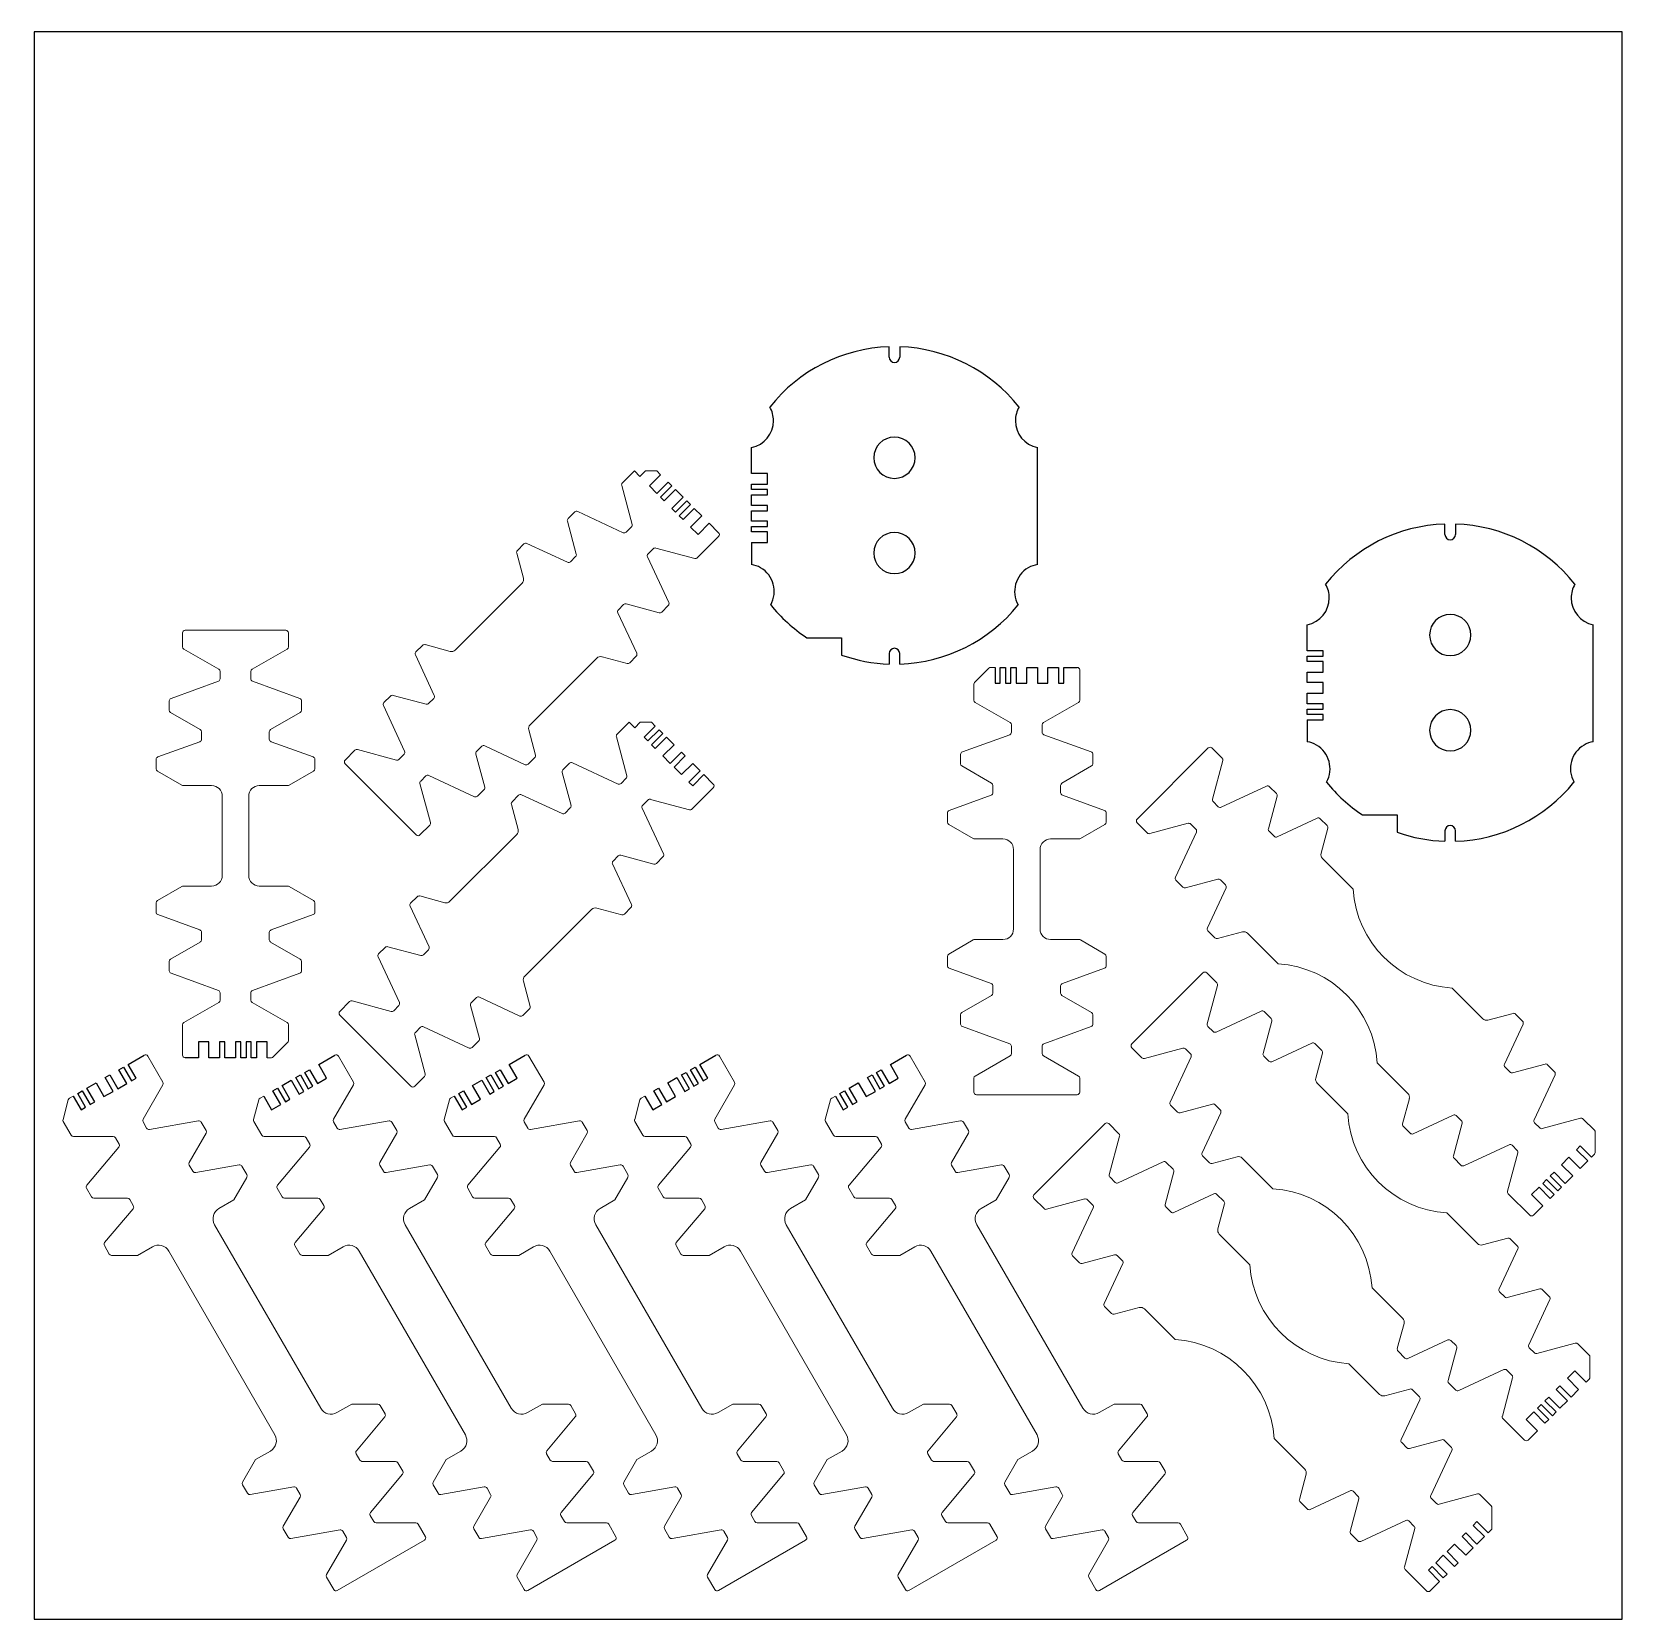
# Model space of a CAD drawing. Header units: millimetres. Extents: x 0 to 301, y 0 to 300.
import ezdxf

# ---------------------------------------------------------------- set-up
doc = ezdxf.new("R2010")
doc.units = ezdxf.units.MM
for name, color, linetype in [('Q3_NORMAL', 3, 'Continuous'), ('Q4_MEDIUM', 4, 'Continuous'), ('Q5_HIGH', 5, 'Continuous'), ('SHEET', 7, 'Continuous')]:
    doc.layers.add(name, color=color, linetype=linetype)

# ---------------------------------------------------------------- blocks, each defined once
blk = doc.blocks.new('CTLG_UTUT__030deg__i0')
at = {"layer": 'Q3_NORMAL', "color": 3, "lineweight": 13}
for p, q in [((-9.85, 50.09), (-7.15, 52.8)), ((-6.79, 52.94), (-6, 52.94))]:
    blk.add_line(p, q, dxfattribs=at)
at = {"layer": 'Q3_NORMAL', "color": 3}
blk.add_line((6, 52.94), (9.5, 52.94), dxfattribs=at)
at = {"layer": 'Q3_NORMAL', "color": 3, "linetype": 'Continuous', "lineweight": 13}
for p, q in [((10, 52.44), (10, 46.73)), ((-10, 49.74), (-10, 46.73)), ((-3.33, 40.28), (-12.17, 37.06)), ((-3, 42.11), (-3, 40.75)), ((3, 42.11), (3, 40.75)), ((3.33, 40.28), (12.17, 37.06)), ((-12.5, 36.59), (-12.5, 34.73)), ((12.5, 36.59), (12.5, 34.73)), ((-6.5, 30.69), (-6.5, 29.33)), ((6.5, 30.69), (6.5, 29.33)), ((-6.83, 28.86), (-14.67, 26.01)), ((6.83, 28.86), (14.67, 26.01)), ((-15, 25.54), (-15, 23.68)), ((15, 25.54), (15, 23.68)), ((-15, -28.54), (-15, -26.68)), ((15, -28.54), (15, -26.68)), ((-6.83, -31.86), (-14.67, -29.01)), ((6.83, -31.86), (14.67, -29.01)), ((-6.5, -33.69), (-6.5, -32.33)), ((6.5, -33.69), (6.5, -32.33)), ((-12.5, -39.59), (-12.5, -37.73)), ((12.5, -39.59), (12.5, -37.73)), ((-3.33, -43.28), (-12.17, -40.06)), ((3.33, -43.28), (12.17, -40.06)), ((-3, -45.11), (-3, -43.75)), ((3, -45.11), (3, -43.75)), ((-10, -52.44), (-10, -49.73)), ((10, -52.44), (10, -49.73)), ((9.5, -52.94), (-9.5, -52.94))]:
    blk.add_line(p, q, dxfattribs=at)
at = {"layer": 'Q3_NORMAL', "color": 3, "lineweight": 13}
for centre, start, end in [((-6.79, 52.44), 90, 135), ((9.5, 52.44), 0, 90), ((-9.5, 49.74), 135, 180)]:
    blk.add_arc(centre, 0.5, start, end, dxfattribs=at)
at = {"layer": 'Q3_NORMAL', "color": 3, "linetype": 'Continuous', "lineweight": 13}
for centre, start, end in [((-9.5, 46.73), 180, -120), ((9.5, 46.73), -60, 0), ((-3.5, 42.11), 0, 60), ((3.5, 42.11), 120, 180), ((-3.5, 40.75), -70, 0), ((3.5, 40.75), 180, -110), ((-12, 36.59), 110, 180), ((12, 36.59), 0, 70), ((-12, 34.73), 180, -120), ((12, 34.73), -60, 0), ((-7, 30.69), 0, 60), ((7, 30.69), 120, 180), ((-7, 29.33), -70, 0), ((7, 29.33), 180, -110), ((-14.5, 25.54), 110, 180), ((14.5, 25.54), 0, 70), ((-14.5, 23.68), 180, -120), ((14.5, 23.68), -60, 0), ((-14.5, -26.68), 120, 180), ((14.5, -26.68), 0, 60), ((-14.5, -28.54), 180, -110), ((14.5, -28.54), -70, 0), ((-7, -32.33), 0, 70), ((7, -32.33), 110, 180), ((-7, -33.69), -60, 0), ((7, -33.69), 180, -120), ((-12, -37.73), 120, 180), ((12, -37.73), 0, 60), ((-12, -39.59), 180, -110), ((12, -39.59), -70, 0), ((-3.5, -43.75), 0, 70), ((-3.5, -45.11), -60, 0), ((3.5, -43.75), 110, 180), ((3.5, -45.11), 180, -120), ((-9.5, -49.73), 120, 180), ((9.5, -49.73), 0, 60), ((-9.5, -52.44), 180, -90), ((9.5, -52.44), -90, 0)]:
    blk.add_arc(centre, 0.5, start, end, dxfattribs=at)
at = {"layer": 'Q4_MEDIUM', "color": 4, "linetype": 'Continuous', "lineweight": 13}
for p, q in [((-9.75, 46.3), (-3.25, 42.55)), ((9.75, 46.3), (3.25, 42.55)), ((-12.25, 34.3), (-6.75, 31.13)), ((12.25, 34.3), (6.75, 31.13)), ((-14.75, 23.24), (-10.5, 20.79)), ((14.75, 23.24), (10.5, 20.79)), ((-10.5, 20.79), (-7.25, 20.79)), ((10.5, 20.79), (7.25, 20.79)), ((-14.75, -26.24), (-10.5, -23.79)), ((-10.5, -23.79), (-7.26, -23.79)), ((10.5, -23.79), (7.26, -23.79)), ((14.75, -26.24), (10.5, -23.79)), ((-12.25, -37.3), (-6.75, -34.12)), ((12.25, -37.3), (6.75, -34.12)), ((-9.75, -49.3), (-3.25, -45.55)), ((9.75, -49.3), (3.25, -45.55))]:
    blk.add_line(p, q, dxfattribs=at)
at = {"layer": 'Q5_HIGH', "color": 5}
for p, q in [((-6, 52.94), (-6, 49.94)), ((-5, 49.94), (-5, 52.94)), ((-5, 52.94), (-4, 52.94)), ((-4, 52.94), (-4, 49.94)), ((-3, 49.94), (-3, 52.94)), ((-3, 52.94), (-1, 52.94)), ((-1, 52.94), (-1, 49.94)), ((1, 49.94), (1, 52.94)), ((1, 52.94), (2, 52.94)), ((2, 52.94), (2, 49.94)), ((4, 49.94), (4, 52.94)), ((4, 52.94), (5, 52.94)), ((5, 52.94), (5, 49.94)), ((6, 49.94), (6, 52.94)), ((-6, 49.94), (-5, 49.94)), ((-4, 49.94), (-3, 49.94)), ((-1, 49.94), (1, 49.94)), ((2, 49.94), (4, 49.94)), ((5, 49.94), (6, 49.94))]:
    blk.add_line(p, q, dxfattribs=at)
at = {"layer": 'Q5_HIGH', "color": 5, "linetype": 'Continuous', "lineweight": 13}
for p, q in [((-5, 18.54), (-5.01, -21.54)), ((5, 18.54), (5.01, -21.54))]:
    blk.add_line(p, q, dxfattribs=at)
for centre, start, end in [((-7.25, 18.54), -0.0135, 90), ((7.25, 18.54), 90, -179.9865), ((-7.26, -21.54), -90, -0.0135), ((7.26, -21.54), -179.9865, -90)]:
    blk.add_arc(centre, 2.25, start, end, dxfattribs=at)
blk = doc.blocks.new('CTLG_UTUT__030deg__i1')
at = {"layer": 'Q3_NORMAL', "color": 3, "lineweight": 13}
for p, q in [((-9.85, 50.09), (-7.15, 52.8)), ((-6.79, 52.94), (-6, 52.94))]:
    blk.add_line(p, q, dxfattribs=at)
at = {"layer": 'Q3_NORMAL', "color": 3}
blk.add_line((6, 52.94), (9.5, 52.94), dxfattribs=at)
at = {"layer": 'Q3_NORMAL', "color": 3, "linetype": 'Continuous', "lineweight": 13}
for p, q in [((10, 52.44), (10, 46.73)), ((-10, 49.74), (-10, 46.73)), ((-3.33, 40.28), (-12.17, 37.06)), ((-3, 42.11), (-3, 40.75)), ((3, 42.11), (3, 40.75)), ((3.33, 40.28), (12.17, 37.06)), ((-12.5, 36.59), (-12.5, 34.73)), ((12.5, 36.59), (12.5, 34.73)), ((-6.5, 30.69), (-6.5, 29.33)), ((6.5, 30.69), (6.5, 29.33)), ((-6.83, 28.86), (-14.67, 26.01)), ((6.83, 28.86), (14.67, 26.01)), ((-15, 25.54), (-15, 23.68)), ((15, 25.54), (15, 23.68)), ((-15, -28.54), (-15, -26.68)), ((15, -28.54), (15, -26.68)), ((-6.83, -31.86), (-14.67, -29.01)), ((6.83, -31.86), (14.67, -29.01)), ((-6.5, -33.69), (-6.5, -32.33)), ((6.5, -33.69), (6.5, -32.33)), ((-12.5, -39.59), (-12.5, -37.73)), ((12.5, -39.59), (12.5, -37.73)), ((-3.33, -43.28), (-12.17, -40.06)), ((3.33, -43.28), (12.17, -40.06)), ((-3, -45.11), (-3, -43.75)), ((3, -45.11), (3, -43.75)), ((-10, -52.44), (-10, -49.73)), ((10, -52.44), (10, -49.73)), ((9.5, -52.94), (-9.5, -52.94))]:
    blk.add_line(p, q, dxfattribs=at)
at = {"layer": 'Q3_NORMAL', "color": 3, "lineweight": 13}
for centre, start, end in [((-6.79, 52.44), 90, 135), ((9.5, 52.44), 0, 90), ((-9.5, 49.74), 135, 180)]:
    blk.add_arc(centre, 0.5, start, end, dxfattribs=at)
at = {"layer": 'Q3_NORMAL', "color": 3, "linetype": 'Continuous', "lineweight": 13}
for centre, start, end in [((-9.5, 46.73), 180, -120), ((9.5, 46.73), -60, 0), ((-3.5, 42.11), 0, 60), ((3.5, 42.11), 120, 180), ((-3.5, 40.75), -70, 0), ((3.5, 40.75), 180, -110), ((-12, 36.59), 110, 180), ((12, 36.59), 0, 70), ((-12, 34.73), 180, -120), ((12, 34.73), -60, 0), ((-7, 30.69), 0, 60), ((7, 30.69), 120, 180), ((-7, 29.33), -70, 0), ((7, 29.33), 180, -110), ((-14.5, 25.54), 110, 180), ((14.5, 25.54), 0, 70), ((-14.5, 23.68), 180, -120), ((14.5, 23.68), -60, 0), ((-14.5, -26.68), 120, 180), ((14.5, -26.68), 0, 60), ((-14.5, -28.54), 180, -110), ((14.5, -28.54), -70, 0), ((-7, -32.33), 0, 70), ((7, -32.33), 110, 180), ((-7, -33.69), -60, 0), ((7, -33.69), 180, -120), ((-12, -37.73), 120, 180), ((12, -37.73), 0, 60), ((-12, -39.59), 180, -110), ((12, -39.59), -70, 0), ((-3.5, -43.75), 0, 70), ((-3.5, -45.11), -60, 0), ((3.5, -43.75), 110, 180), ((3.5, -45.11), 180, -120), ((-9.5, -49.73), 120, 180), ((9.5, -49.73), 0, 60), ((-9.5, -52.44), 180, -90), ((9.5, -52.44), -90, 0)]:
    blk.add_arc(centre, 0.5, start, end, dxfattribs=at)
at = {"layer": 'Q4_MEDIUM', "color": 4, "linetype": 'Continuous', "lineweight": 13}
for p, q in [((-9.75, 46.3), (-3.25, 42.55)), ((9.75, 46.3), (3.25, 42.55)), ((-12.25, 34.3), (-6.75, 31.13)), ((12.25, 34.3), (6.75, 31.13)), ((-14.75, 23.24), (-10.5, 20.79)), ((14.75, 23.24), (10.5, 20.79)), ((-10.5, 20.79), (-7.25, 20.79)), ((10.5, 20.79), (7.25, 20.79)), ((-14.75, -26.24), (-10.5, -23.79)), ((-10.5, -23.79), (-7.26, -23.79)), ((10.5, -23.79), (7.26, -23.79)), ((14.75, -26.24), (10.5, -23.79)), ((-12.25, -37.3), (-6.75, -34.12)), ((12.25, -37.3), (6.75, -34.12)), ((-9.75, -49.3), (-3.25, -45.55)), ((9.75, -49.3), (3.25, -45.55))]:
    blk.add_line(p, q, dxfattribs=at)
at = {"layer": 'Q5_HIGH', "color": 5}
for p, q in [((-6, 52.94), (-6, 49.94)), ((-4, 49.94), (-4, 52.94)), ((-4, 52.94), (-3, 52.94)), ((-3, 52.94), (-3, 49.94)), ((-2, 49.94), (-2, 52.94)), ((-2, 52.94), (0, 52.94)), ((0, 52.94), (0, 49.94)), ((1, 49.94), (1, 52.94)), ((1, 52.94), (2, 52.94)), ((2, 52.94), (2, 49.94)), ((3, 49.94), (3, 52.94)), ((3, 52.94), (4, 52.94)), ((4, 52.94), (4, 49.94)), ((6, 49.94), (6, 52.94)), ((-6, 49.94), (-4, 49.94)), ((-3, 49.94), (-2, 49.94)), ((0, 49.94), (1, 49.94)), ((2, 49.94), (3, 49.94)), ((4, 49.94), (6, 49.94))]:
    blk.add_line(p, q, dxfattribs=at)
at = {"layer": 'Q5_HIGH', "color": 5, "linetype": 'Continuous', "lineweight": 13}
for p, q in [((-5, 18.54), (-5.01, -21.54)), ((5, 18.54), (5.01, -21.54))]:
    blk.add_line(p, q, dxfattribs=at)
for centre, start, end in [((-7.25, 18.54), -0.0135, 90), ((7.25, 18.54), 90, -179.9865), ((-7.26, -21.54), -90, -0.0135), ((7.26, -21.54), -179.9865, -90)]:
    blk.add_arc(centre, 2.25, start, end, dxfattribs=at)
blk = doc.blocks.new('CTLG_UTUT__030deg__i2')
at = {"layer": 'Q3_NORMAL', "color": 3, "lineweight": 13}
for p, q in [((-9.85, 50.09), (-7.15, 52.8)), ((-6.79, 52.94), (-6, 52.94))]:
    blk.add_line(p, q, dxfattribs=at)
at = {"layer": 'Q3_NORMAL', "color": 3}
blk.add_line((6, 52.94), (9.5, 52.94), dxfattribs=at)
at = {"layer": 'Q3_NORMAL', "color": 3, "linetype": 'Continuous', "lineweight": 13}
for p, q in [((10, 52.44), (10, 46.73)), ((-10, 49.74), (-10, 46.73)), ((-3.33, 40.28), (-12.17, 37.06)), ((-3, 42.11), (-3, 40.75)), ((3, 42.11), (3, 40.75)), ((3.33, 40.28), (12.17, 37.06)), ((-12.5, 36.59), (-12.5, 34.73)), ((12.5, 36.59), (12.5, 34.73)), ((-6.5, 30.69), (-6.5, 29.33)), ((6.5, 30.69), (6.5, 29.33)), ((-6.83, 28.86), (-14.67, 26.01)), ((6.83, 28.86), (14.67, 26.01)), ((-15, 25.54), (-15, 23.68)), ((15, 25.54), (15, 23.68)), ((-15, -28.54), (-15, -26.68)), ((15, -28.54), (15, -26.68)), ((-6.83, -31.86), (-14.67, -29.01)), ((6.83, -31.86), (14.67, -29.01)), ((-6.5, -33.69), (-6.5, -32.33)), ((6.5, -33.69), (6.5, -32.33)), ((-12.5, -39.59), (-12.5, -37.73)), ((12.5, -39.59), (12.5, -37.73)), ((-3.33, -43.28), (-12.17, -40.06)), ((3.33, -43.28), (12.17, -40.06)), ((-3, -45.11), (-3, -43.75)), ((3, -45.11), (3, -43.75)), ((-10, -52.44), (-10, -49.73)), ((10, -52.44), (10, -49.73)), ((9.5, -52.94), (-9.5, -52.94))]:
    blk.add_line(p, q, dxfattribs=at)
at = {"layer": 'Q3_NORMAL', "color": 3, "lineweight": 13}
for centre, start, end in [((-6.79, 52.44), 90, 135), ((9.5, 52.44), 0, 90), ((-9.5, 49.74), 135, 180)]:
    blk.add_arc(centre, 0.5, start, end, dxfattribs=at)
at = {"layer": 'Q3_NORMAL', "color": 3, "linetype": 'Continuous', "lineweight": 13}
for centre, start, end in [((-9.5, 46.73), 180, -120), ((9.5, 46.73), -60, 0), ((-3.5, 42.11), 0, 60), ((3.5, 42.11), 120, 180), ((-3.5, 40.75), -70, 0), ((3.5, 40.75), 180, -110), ((-12, 36.59), 110, 180), ((12, 36.59), 0, 70), ((-12, 34.73), 180, -120), ((12, 34.73), -60, 0), ((-7, 30.69), 0, 60), ((7, 30.69), 120, 180), ((-7, 29.33), -70, 0), ((7, 29.33), 180, -110), ((-14.5, 25.54), 110, 180), ((14.5, 25.54), 0, 70), ((-14.5, 23.68), 180, -120), ((14.5, 23.68), -60, 0), ((-14.5, -26.68), 120, 180), ((14.5, -26.68), 0, 60), ((-14.5, -28.54), 180, -110), ((14.5, -28.54), -70, 0), ((-7, -32.33), 0, 70), ((7, -32.33), 110, 180), ((-7, -33.69), -60, 0), ((7, -33.69), 180, -120), ((-12, -37.73), 120, 180), ((12, -37.73), 0, 60), ((-12, -39.59), 180, -110), ((12, -39.59), -70, 0), ((-3.5, -43.75), 0, 70), ((-3.5, -45.11), -60, 0), ((3.5, -43.75), 110, 180), ((3.5, -45.11), 180, -120), ((-9.5, -49.73), 120, 180), ((9.5, -49.73), 0, 60), ((-9.5, -52.44), 180, -90), ((9.5, -52.44), -90, 0)]:
    blk.add_arc(centre, 0.5, start, end, dxfattribs=at)
at = {"layer": 'Q4_MEDIUM', "color": 4, "linetype": 'Continuous', "lineweight": 13}
for p, q in [((-9.75, 46.3), (-3.25, 42.55)), ((9.75, 46.3), (3.25, 42.55)), ((-12.25, 34.3), (-6.75, 31.13)), ((12.25, 34.3), (6.75, 31.13)), ((-14.75, 23.24), (-10.5, 20.79)), ((14.75, 23.24), (10.5, 20.79)), ((-10.5, 20.79), (-7.25, 20.79)), ((10.5, 20.79), (7.25, 20.79)), ((-14.75, -26.24), (-10.5, -23.79)), ((-10.5, -23.79), (-7.26, -23.79)), ((10.5, -23.79), (7.26, -23.79)), ((14.75, -26.24), (10.5, -23.79)), ((-12.25, -37.3), (-6.75, -34.12)), ((12.25, -37.3), (6.75, -34.12)), ((-9.75, -49.3), (-3.25, -45.55)), ((9.75, -49.3), (3.25, -45.55))]:
    blk.add_line(p, q, dxfattribs=at)
at = {"layer": 'Q5_HIGH', "color": 5}
for p, q in [((-6, 52.94), (-6, 49.94)), ((-5, 49.94), (-5, 52.94)), ((-5, 52.94), (-4, 52.94)), ((-4, 52.94), (-4, 49.94)), ((-2, 49.94), (-2, 52.94)), ((-2, 52.94), (0, 52.94)), ((0, 52.94), (0, 49.94)), ((1, 49.94), (1, 52.94)), ((1, 52.94), (2, 52.94)), ((2, 52.94), (2, 49.94)), ((3, 49.94), (3, 52.94)), ((3, 52.94), (4, 52.94)), ((4, 52.94), (4, 49.94)), ((6, 49.94), (6, 52.94)), ((-6, 49.94), (-5, 49.94)), ((-4, 49.94), (-2, 49.94)), ((0, 49.94), (1, 49.94)), ((2, 49.94), (3, 49.94)), ((4, 49.94), (6, 49.94))]:
    blk.add_line(p, q, dxfattribs=at)
at = {"layer": 'Q5_HIGH', "color": 5, "linetype": 'Continuous', "lineweight": 13}
for p, q in [((-5, 18.54), (-5.01, -21.54)), ((5, 18.54), (5.01, -21.54))]:
    blk.add_line(p, q, dxfattribs=at)
for centre, start, end in [((-7.25, 18.54), -0.0135, 90), ((7.25, 18.54), 90, -179.9865), ((-7.26, -21.54), -90, -0.0135), ((7.26, -21.54), -179.9865, -90)]:
    blk.add_arc(centre, 2.25, start, end, dxfattribs=at)
blk = doc.blocks.new('CTLG_UTUT__030deg__i3')
at = {"layer": 'Q3_NORMAL', "color": 3, "lineweight": 13}
for p, q in [((-9.85, 50.09), (-7.15, 52.8)), ((-6.79, 52.94), (-6, 52.94))]:
    blk.add_line(p, q, dxfattribs=at)
at = {"layer": 'Q3_NORMAL', "color": 3}
blk.add_line((6, 52.94), (9.5, 52.94), dxfattribs=at)
at = {"layer": 'Q3_NORMAL', "color": 3, "linetype": 'Continuous', "lineweight": 13}
for p, q in [((10, 52.44), (10, 46.73)), ((-10, 49.74), (-10, 46.73)), ((-3.33, 40.28), (-12.17, 37.06)), ((-3, 42.11), (-3, 40.75)), ((3, 42.11), (3, 40.75)), ((3.33, 40.28), (12.17, 37.06)), ((-12.5, 36.59), (-12.5, 34.73)), ((12.5, 36.59), (12.5, 34.73)), ((-6.5, 30.69), (-6.5, 29.33)), ((6.5, 30.69), (6.5, 29.33)), ((-6.83, 28.86), (-14.67, 26.01)), ((6.83, 28.86), (14.67, 26.01)), ((-15, 25.54), (-15, 23.68)), ((15, 25.54), (15, 23.68)), ((-15, -28.54), (-15, -26.68)), ((15, -28.54), (15, -26.68)), ((-6.83, -31.86), (-14.67, -29.01)), ((6.83, -31.86), (14.67, -29.01)), ((-6.5, -33.69), (-6.5, -32.33)), ((6.5, -33.69), (6.5, -32.33)), ((-12.5, -39.59), (-12.5, -37.73)), ((12.5, -39.59), (12.5, -37.73)), ((-3.33, -43.28), (-12.17, -40.06)), ((3.33, -43.28), (12.17, -40.06)), ((-3, -45.11), (-3, -43.75)), ((3, -45.11), (3, -43.75)), ((-10, -52.44), (-10, -49.73)), ((10, -52.44), (10, -49.73)), ((9.5, -52.94), (-9.5, -52.94))]:
    blk.add_line(p, q, dxfattribs=at)
at = {"layer": 'Q3_NORMAL', "color": 3, "lineweight": 13}
for centre, start, end in [((-6.79, 52.44), 90, 135), ((9.5, 52.44), 0, 90), ((-9.5, 49.74), 135, 180)]:
    blk.add_arc(centre, 0.5, start, end, dxfattribs=at)
at = {"layer": 'Q3_NORMAL', "color": 3, "linetype": 'Continuous', "lineweight": 13}
for centre, start, end in [((-9.5, 46.73), 180, -120), ((9.5, 46.73), -60, 0), ((-3.5, 42.11), 0, 60), ((3.5, 42.11), 120, 180), ((-3.5, 40.75), -70, 0), ((3.5, 40.75), 180, -110), ((-12, 36.59), 110, 180), ((12, 36.59), 0, 70), ((-12, 34.73), 180, -120), ((12, 34.73), -60, 0), ((-7, 30.69), 0, 60), ((7, 30.69), 120, 180), ((-7, 29.33), -70, 0), ((7, 29.33), 180, -110), ((-14.5, 25.54), 110, 180), ((14.5, 25.54), 0, 70), ((-14.5, 23.68), 180, -120), ((14.5, 23.68), -60, 0), ((-14.5, -26.68), 120, 180), ((14.5, -26.68), 0, 60), ((-14.5, -28.54), 180, -110), ((14.5, -28.54), -70, 0), ((-7, -32.33), 0, 70), ((7, -32.33), 110, 180), ((-7, -33.69), -60, 0), ((7, -33.69), 180, -120), ((-12, -37.73), 120, 180), ((12, -37.73), 0, 60), ((-12, -39.59), 180, -110), ((12, -39.59), -70, 0), ((-3.5, -43.75), 0, 70), ((-3.5, -45.11), -60, 0), ((3.5, -43.75), 110, 180), ((3.5, -45.11), 180, -120), ((-9.5, -49.73), 120, 180), ((9.5, -49.73), 0, 60), ((-9.5, -52.44), 180, -90), ((9.5, -52.44), -90, 0)]:
    blk.add_arc(centre, 0.5, start, end, dxfattribs=at)
at = {"layer": 'Q4_MEDIUM', "color": 4, "linetype": 'Continuous', "lineweight": 13}
for p, q in [((-9.75, 46.3), (-3.25, 42.55)), ((9.75, 46.3), (3.25, 42.55)), ((-12.25, 34.3), (-6.75, 31.13)), ((12.25, 34.3), (6.75, 31.13)), ((-14.75, 23.24), (-10.5, 20.79)), ((14.75, 23.24), (10.5, 20.79)), ((-10.5, 20.79), (-7.25, 20.79)), ((10.5, 20.79), (7.25, 20.79)), ((-14.75, -26.24), (-10.5, -23.79)), ((-10.5, -23.79), (-7.26, -23.79)), ((10.5, -23.79), (7.26, -23.79)), ((14.75, -26.24), (10.5, -23.79)), ((-12.25, -37.3), (-6.75, -34.12)), ((12.25, -37.3), (6.75, -34.12)), ((-9.75, -49.3), (-3.25, -45.55)), ((9.75, -49.3), (3.25, -45.55))]:
    blk.add_line(p, q, dxfattribs=at)
at = {"layer": 'Q5_HIGH', "color": 5}
for p, q in [((-6, 52.94), (-6, 49.94)), ((-4, 49.94), (-4, 52.94)), ((-4, 52.94), (-3, 52.94)), ((-3, 52.94), (-3, 49.94)), ((-1, 49.94), (-1, 52.94)), ((-1, 52.94), (1, 52.94)), ((1, 52.94), (1, 49.94)), ((2, 49.94), (2, 52.94)), ((2, 52.94), (3, 52.94)), ((3, 52.94), (3, 49.94)), ((4, 49.94), (4, 52.94)), ((4, 52.94), (5, 52.94)), ((5, 52.94), (5, 49.94)), ((6, 49.94), (6, 52.94)), ((-6, 49.94), (-4, 49.94)), ((-3, 49.94), (-1, 49.94)), ((1, 49.94), (2, 49.94)), ((3, 49.94), (4, 49.94)), ((5, 49.94), (6, 49.94))]:
    blk.add_line(p, q, dxfattribs=at)
at = {"layer": 'Q5_HIGH', "color": 5, "linetype": 'Continuous', "lineweight": 13}
for p, q in [((-5, 18.54), (-5.01, -21.54)), ((5, 18.54), (5.01, -21.54))]:
    blk.add_line(p, q, dxfattribs=at)
for centre, start, end in [((-7.25, 18.54), -0.0135, 90), ((7.25, 18.54), 90, -179.9865), ((-7.26, -21.54), -90, -0.0135), ((7.26, -21.54), -179.9865, -90)]:
    blk.add_arc(centre, 2.25, start, end, dxfattribs=at)
blk = doc.blocks.new('CTLG_UTUT__030deg__i4')
at = {"layer": 'Q3_NORMAL', "color": 3, "lineweight": 13}
for p, q in [((-9.85, 50.09), (-7.15, 52.8)), ((-6.79, 52.94), (-6, 52.94))]:
    blk.add_line(p, q, dxfattribs=at)
at = {"layer": 'Q3_NORMAL', "color": 3}
blk.add_line((6, 52.94), (9.5, 52.94), dxfattribs=at)
at = {"layer": 'Q3_NORMAL', "color": 3, "linetype": 'Continuous', "lineweight": 13}
for p, q in [((10, 52.44), (10, 46.73)), ((-10, 49.74), (-10, 46.73)), ((-3.33, 40.28), (-12.17, 37.06)), ((-3, 42.11), (-3, 40.75)), ((3, 42.11), (3, 40.75)), ((3.33, 40.28), (12.17, 37.06)), ((-12.5, 36.59), (-12.5, 34.73)), ((12.5, 36.59), (12.5, 34.73)), ((-6.5, 30.69), (-6.5, 29.33)), ((6.5, 30.69), (6.5, 29.33)), ((-6.83, 28.86), (-14.67, 26.01)), ((6.83, 28.86), (14.67, 26.01)), ((-15, 25.54), (-15, 23.68)), ((15, 25.54), (15, 23.68)), ((-15, -28.54), (-15, -26.68)), ((15, -28.54), (15, -26.68)), ((-6.83, -31.86), (-14.67, -29.01)), ((6.83, -31.86), (14.67, -29.01)), ((-6.5, -33.69), (-6.5, -32.33)), ((6.5, -33.69), (6.5, -32.33)), ((-12.5, -39.59), (-12.5, -37.73)), ((12.5, -39.59), (12.5, -37.73)), ((-3.33, -43.28), (-12.17, -40.06)), ((3.33, -43.28), (12.17, -40.06)), ((-3, -45.11), (-3, -43.75)), ((3, -45.11), (3, -43.75)), ((-10, -52.44), (-10, -49.73)), ((10, -52.44), (10, -49.73)), ((9.5, -52.94), (-9.5, -52.94))]:
    blk.add_line(p, q, dxfattribs=at)
at = {"layer": 'Q3_NORMAL', "color": 3, "lineweight": 13}
for centre, start, end in [((-6.79, 52.44), 90, 135), ((9.5, 52.44), 0, 90), ((-9.5, 49.74), 135, 180)]:
    blk.add_arc(centre, 0.5, start, end, dxfattribs=at)
at = {"layer": 'Q3_NORMAL', "color": 3, "linetype": 'Continuous', "lineweight": 13}
for centre, start, end in [((-9.5, 46.73), 180, -120), ((9.5, 46.73), -60, 0), ((-3.5, 42.11), 0, 60), ((3.5, 42.11), 120, 180), ((-3.5, 40.75), -70, 0), ((3.5, 40.75), 180, -110), ((-12, 36.59), 110, 180), ((12, 36.59), 0, 70), ((-12, 34.73), 180, -120), ((12, 34.73), -60, 0), ((-7, 30.69), 0, 60), ((7, 30.69), 120, 180), ((-7, 29.33), -70, 0), ((7, 29.33), 180, -110), ((-14.5, 25.54), 110, 180), ((14.5, 25.54), 0, 70), ((-14.5, 23.68), 180, -120), ((14.5, 23.68), -60, 0), ((-14.5, -26.68), 120, 180), ((14.5, -26.68), 0, 60), ((-14.5, -28.54), 180, -110), ((14.5, -28.54), -70, 0), ((-7, -32.33), 0, 70), ((7, -32.33), 110, 180), ((-7, -33.69), -60, 0), ((7, -33.69), 180, -120), ((-12, -37.73), 120, 180), ((12, -37.73), 0, 60), ((-12, -39.59), 180, -110), ((12, -39.59), -70, 0), ((-3.5, -43.75), 0, 70), ((-3.5, -45.11), -60, 0), ((3.5, -43.75), 110, 180), ((3.5, -45.11), 180, -120), ((-9.5, -49.73), 120, 180), ((9.5, -49.73), 0, 60), ((-9.5, -52.44), 180, -90), ((9.5, -52.44), -90, 0)]:
    blk.add_arc(centre, 0.5, start, end, dxfattribs=at)
at = {"layer": 'Q4_MEDIUM', "color": 4, "linetype": 'Continuous', "lineweight": 13}
for p, q in [((-9.75, 46.3), (-3.25, 42.55)), ((9.75, 46.3), (3.25, 42.55)), ((-12.25, 34.3), (-6.75, 31.13)), ((12.25, 34.3), (6.75, 31.13)), ((-14.75, 23.24), (-10.5, 20.79)), ((14.75, 23.24), (10.5, 20.79)), ((-10.5, 20.79), (-7.25, 20.79)), ((10.5, 20.79), (7.25, 20.79)), ((-14.75, -26.24), (-10.5, -23.79)), ((-10.5, -23.79), (-7.26, -23.79)), ((10.5, -23.79), (7.26, -23.79)), ((14.75, -26.24), (10.5, -23.79)), ((-12.25, -37.3), (-6.75, -34.12)), ((12.25, -37.3), (6.75, -34.12)), ((-9.75, -49.3), (-3.25, -45.55)), ((9.75, -49.3), (3.25, -45.55))]:
    blk.add_line(p, q, dxfattribs=at)
at = {"layer": 'Q5_HIGH', "color": 5}
for p, q in [((-6, 52.94), (-6, 49.94)), ((-5, 49.94), (-5, 52.94)), ((-5, 52.94), (-4, 52.94)), ((-4, 52.94), (-4, 49.94)), ((-3, 49.94), (-3, 52.94)), ((-3, 52.94), (-1, 52.94)), ((-1, 52.94), (-1, 49.94)), ((1, 49.94), (1, 52.94)), ((1, 52.94), (2, 52.94)), ((2, 52.94), (2, 49.94)), ((3, 49.94), (3, 52.94)), ((3, 52.94), (4, 52.94)), ((4, 52.94), (4, 49.94)), ((6, 49.94), (6, 52.94)), ((-6, 49.94), (-5, 49.94)), ((-4, 49.94), (-3, 49.94)), ((-1, 49.94), (1, 49.94)), ((2, 49.94), (3, 49.94)), ((4, 49.94), (6, 49.94))]:
    blk.add_line(p, q, dxfattribs=at)
at = {"layer": 'Q5_HIGH', "color": 5, "linetype": 'Continuous', "lineweight": 13}
for p, q in [((-5, 18.54), (-5.01, -21.54)), ((5, 18.54), (5.01, -21.54))]:
    blk.add_line(p, q, dxfattribs=at)
for centre, start, end in [((-7.25, 18.54), -0.0135, 90), ((7.25, 18.54), 90, -179.9865), ((-7.26, -21.54), -90, -0.0135), ((7.26, -21.54), -179.9865, -90)]:
    blk.add_arc(centre, 2.25, start, end, dxfattribs=at)
blk = doc.blocks.new('CTLG_NT20__045deg__i0')
at = {"layer": 'Q3_NORMAL', "color": 3, "lineweight": 13}
for p, q in [((-9.85, 50.09), (-7.15, 52.8)), ((-6.79, 52.94), (-6, 52.94))]:
    blk.add_line(p, q, dxfattribs=at)
at = {"layer": 'Q3_NORMAL', "color": 3}
blk.add_line((7, 52.94), (9.5, 52.94), dxfattribs=at)
at = {"layer": 'Q3_NORMAL', "color": 3, "linetype": 'Continuous', "lineweight": 13}
for p, q in [((10, 52.44), (10, 46.73)), ((-10, 49.74), (-10, 46.73)), ((-3.33, 40.28), (-12.17, 37.06)), ((-3, 42.11), (-3, 40.75)), ((3, 42.11), (3, 40.75)), ((3.33, 40.28), (12.17, 37.06)), ((-12.5, 36.59), (-12.5, 34.73)), ((12.5, 36.59), (12.5, 34.73)), ((-6.5, 30.69), (-6.5, 29.33)), ((6.5, 30.69), (6.5, 29.33)), ((-6.83, 28.86), (-14.67, 26.01)), ((6.83, 28.86), (14.67, 26.01)), ((-15, 25.54), (-15, 23.68)), ((15, 25.54), (15, 23.68)), ((-15, -28.54), (-15, -26.68)), ((15, -28.54), (15, -26.68)), ((-6.83, -31.86), (-14.67, -29.01)), ((6.83, -31.86), (14.67, -29.01)), ((-6.5, -33.69), (-6.5, -32.33)), ((6.5, -33.69), (6.5, -32.33)), ((-12.5, -39.59), (-12.5, -37.73)), ((12.5, -39.59), (12.5, -37.73)), ((-3.33, -43.28), (-12.17, -40.06)), ((3.33, -43.28), (12.17, -40.06)), ((-3, -45.11), (-3, -43.75)), ((3, -45.11), (3, -43.75)), ((-10, -52.44), (-10, -49.73)), ((10, -52.44), (10, -49.73)), ((9.5, -52.94), (-9.5, -52.94))]:
    blk.add_line(p, q, dxfattribs=at)
at = {"layer": 'Q3_NORMAL', "color": 3, "lineweight": 13}
for centre, start, end in [((-6.79, 52.44), 90, 135), ((9.5, 52.44), 0, 90), ((-9.5, 49.74), 135, 180)]:
    blk.add_arc(centre, 0.5, start, end, dxfattribs=at)
at = {"layer": 'Q3_NORMAL', "color": 3, "linetype": 'Continuous', "lineweight": 13}
for centre, start, end in [((-9.5, 46.73), 180, -120), ((9.5, 46.73), -60, 0), ((-3.5, 42.11), 0, 60), ((3.5, 42.11), 120, 180), ((-3.5, 40.75), -70, 0), ((3.5, 40.75), 180, -110), ((-12, 36.59), 110, 180), ((12, 36.59), 0, 70), ((-12, 34.73), 180, -120), ((12, 34.73), -60, 0), ((-7, 30.69), 0, 60), ((7, 30.69), 120, 180), ((-7, 29.33), -70, 0), ((7, 29.33), 180, -110), ((-14.5, 25.54), 110, 180), ((14.5, 25.54), 0, 70), ((-14.5, 23.68), 180, -120), ((14.5, 23.68), -60, 0), ((-14.5, -26.68), 120, 180), ((14.5, -26.68), 0, 60), ((-14.5, -28.54), 180, -110), ((14.5, -28.54), -70, 0), ((-7, -32.33), 0, 70), ((7, -32.33), 110, 180), ((-7, -33.69), -60, 0), ((7, -33.69), 180, -120), ((-12, -37.73), 120, 180), ((12, -37.73), 0, 60), ((-12, -39.59), 180, -110), ((12, -39.59), -70, 0), ((-3.5, -43.75), 0, 70), ((-3.5, -45.11), -60, 0), ((3.5, -43.75), 110, 180), ((3.5, -45.11), 180, -120), ((-9.5, -49.73), 120, 180), ((9.5, -49.73), 0, 60), ((-9.5, -52.44), 180, -90), ((9.5, -52.44), -90, 0)]:
    blk.add_arc(centre, 0.5, start, end, dxfattribs=at)
at = {"layer": 'Q4_MEDIUM', "color": 4, "linetype": 'Continuous', "lineweight": 13}
for p, q in [((-9.75, 46.3), (-3.25, 42.55)), ((9.75, 46.3), (3.25, 42.55)), ((-12.25, 34.3), (-6.75, 31.12)), ((12.25, 34.3), (6.75, 31.12)), ((-14.75, 23.24), (-10.5, 20.79)), ((14.75, 23.24), (10.5, 20.79)), ((-10, 19.92), (-10, 11.73)), ((10, 19.92), (10, 11.73)), ((-10, -22.92), (-10, -14.73)), ((10, -22.92), (10, -14.73)), ((-14.75, -26.24), (-10.5, -23.79)), ((14.75, -26.24), (10.5, -23.79)), ((-12.25, -37.3), (-6.75, -34.12)), ((12.25, -37.3), (6.75, -34.12)), ((-9.75, -49.3), (-3.25, -45.55)), ((9.75, -49.3), (3.25, -45.55))]:
    blk.add_line(p, q, dxfattribs=at)
for centre, start, end in [((-11, 19.92), 0, 60), ((11, 19.92), 120, 180), ((-11, -22.92), -60, 0), ((11, -22.92), 180, -120)]:
    blk.add_arc(centre, 1, start, end, dxfattribs=at)
at = {"layer": 'Q5_HIGH', "color": 5}
for p, q in [((-6, 52.94), (-6, 49.94)), ((-5, 49.94), (-5, 52.94)), ((-5, 52.94), (-3, 52.94)), ((-3, 52.94), (-3, 49.94)), ((-2, 49.94), (-2, 52.94)), ((-2, 52.94), (0, 52.94)), ((0, 52.94), (0, 49.94)), ((2, 49.94), (2, 52.94)), ((2, 52.94), (3, 52.94)), ((3, 52.94), (3, 49.94)), ((5, 49.94), (5, 52.94)), ((5, 52.94), (6, 52.94)), ((6, 52.94), (6, 49.94)), ((7, 49.94), (7, 52.94)), ((-6, 49.94), (-5, 49.94)), ((-3, 49.94), (-2, 49.94)), ((0, 49.94), (2, 49.94)), ((3, 49.94), (5, 49.94)), ((6, 49.94), (7, 49.94))]:
    blk.add_line(p, q, dxfattribs=at)
at = {"layer": 'Q5_HIGH', "color": 5, "linetype": 'Continuous', "lineweight": 13}
for centre, start, end in [((-25, -1.5), -41.4096, 41.4096), ((25, -1.5), 138.5904, -138.5904)]:
    blk.add_arc(centre, 20, start, end, dxfattribs=at)
blk = doc.blocks.new('CTLG_NT20__045deg__i1')
at = {"layer": 'Q3_NORMAL', "color": 3, "lineweight": 13}
for p, q in [((-9.85, 50.09), (-7.15, 52.8)), ((-6.79, 52.94), (-6, 52.94))]:
    blk.add_line(p, q, dxfattribs=at)
at = {"layer": 'Q3_NORMAL', "color": 3}
blk.add_line((7, 52.94), (9.5, 52.94), dxfattribs=at)
at = {"layer": 'Q3_NORMAL', "color": 3, "linetype": 'Continuous', "lineweight": 13}
for p, q in [((10, 52.44), (10, 46.73)), ((-10, 49.74), (-10, 46.73)), ((-3.33, 40.28), (-12.17, 37.06)), ((-3, 42.11), (-3, 40.75)), ((3, 42.11), (3, 40.75)), ((3.33, 40.28), (12.17, 37.06)), ((-12.5, 36.59), (-12.5, 34.73)), ((12.5, 36.59), (12.5, 34.73)), ((-6.5, 30.69), (-6.5, 29.33)), ((6.5, 30.69), (6.5, 29.33)), ((-6.83, 28.86), (-14.67, 26.01)), ((6.83, 28.86), (14.67, 26.01)), ((-15, 25.54), (-15, 23.68)), ((15, 25.54), (15, 23.68)), ((-15, -28.54), (-15, -26.68)), ((15, -28.54), (15, -26.68)), ((-6.83, -31.86), (-14.67, -29.01)), ((6.83, -31.86), (14.67, -29.01)), ((-6.5, -33.69), (-6.5, -32.33)), ((6.5, -33.69), (6.5, -32.33)), ((-12.5, -39.59), (-12.5, -37.73)), ((12.5, -39.59), (12.5, -37.73)), ((-3.33, -43.28), (-12.17, -40.06)), ((3.33, -43.28), (12.17, -40.06)), ((-3, -45.11), (-3, -43.75)), ((3, -45.11), (3, -43.75)), ((-10, -52.44), (-10, -49.73)), ((10, -52.44), (10, -49.73)), ((9.5, -52.94), (-9.5, -52.94))]:
    blk.add_line(p, q, dxfattribs=at)
at = {"layer": 'Q3_NORMAL', "color": 3, "lineweight": 13}
for centre, start, end in [((-6.79, 52.44), 90, 135), ((9.5, 52.44), 0, 90), ((-9.5, 49.74), 135, 180)]:
    blk.add_arc(centre, 0.5, start, end, dxfattribs=at)
at = {"layer": 'Q3_NORMAL', "color": 3, "linetype": 'Continuous', "lineweight": 13}
for centre, start, end in [((-9.5, 46.73), 180, -120), ((9.5, 46.73), -60, 0), ((-3.5, 42.11), 0, 60), ((3.5, 42.11), 120, 180), ((-3.5, 40.75), -70, 0), ((3.5, 40.75), 180, -110), ((-12, 36.59), 110, 180), ((12, 36.59), 0, 70), ((-12, 34.73), 180, -120), ((12, 34.73), -60, 0), ((-7, 30.69), 0, 60), ((7, 30.69), 120, 180), ((-7, 29.33), -70, 0), ((7, 29.33), 180, -110), ((-14.5, 25.54), 110, 180), ((14.5, 25.54), 0, 70), ((-14.5, 23.68), 180, -120), ((14.5, 23.68), -60, 0), ((-14.5, -26.68), 120, 180), ((14.5, -26.68), 0, 60), ((-14.5, -28.54), 180, -110), ((14.5, -28.54), -70, 0), ((-7, -32.33), 0, 70), ((7, -32.33), 110, 180), ((-7, -33.69), -60, 0), ((7, -33.69), 180, -120), ((-12, -37.73), 120, 180), ((12, -37.73), 0, 60), ((-12, -39.59), 180, -110), ((12, -39.59), -70, 0), ((-3.5, -43.75), 0, 70), ((-3.5, -45.11), -60, 0), ((3.5, -43.75), 110, 180), ((3.5, -45.11), 180, -120), ((-9.5, -49.73), 120, 180), ((9.5, -49.73), 0, 60), ((-9.5, -52.44), 180, -90), ((9.5, -52.44), -90, 0)]:
    blk.add_arc(centre, 0.5, start, end, dxfattribs=at)
at = {"layer": 'Q4_MEDIUM', "color": 4, "linetype": 'Continuous', "lineweight": 13}
for p, q in [((-9.75, 46.3), (-3.25, 42.55)), ((9.75, 46.3), (3.25, 42.55)), ((-12.25, 34.3), (-6.75, 31.12)), ((12.25, 34.3), (6.75, 31.12)), ((-14.75, 23.24), (-10.5, 20.79)), ((14.75, 23.24), (10.5, 20.79)), ((-10, 19.92), (-10, 11.73)), ((10, 19.92), (10, 11.73)), ((-10, -22.92), (-10, -14.73)), ((10, -22.92), (10, -14.73)), ((-14.75, -26.24), (-10.5, -23.79)), ((14.75, -26.24), (10.5, -23.79)), ((-12.25, -37.3), (-6.75, -34.12)), ((12.25, -37.3), (6.75, -34.12)), ((-9.75, -49.3), (-3.25, -45.55)), ((9.75, -49.3), (3.25, -45.55))]:
    blk.add_line(p, q, dxfattribs=at)
for centre, start, end in [((-11, 19.92), 0, 60), ((11, 19.92), 120, 180), ((-11, -22.92), -60, 0), ((11, -22.92), 180, -120)]:
    blk.add_arc(centre, 1, start, end, dxfattribs=at)
at = {"layer": 'Q5_HIGH', "color": 5}
for p, q in [((-6, 52.94), (-6, 49.94)), ((-4, 49.94), (-4, 52.94)), ((-4, 52.94), (-2, 52.94)), ((-2, 52.94), (-2, 49.94)), ((-1, 49.94), (-1, 52.94)), ((-1, 52.94), (1, 52.94)), ((1, 52.94), (1, 49.94)), ((2, 49.94), (2, 52.94)), ((2, 52.94), (3, 52.94)), ((3, 52.94), (3, 49.94)), ((4, 49.94), (4, 52.94)), ((4, 52.94), (5, 52.94)), ((5, 52.94), (5, 49.94)), ((7, 49.94), (7, 52.94)), ((-6, 49.94), (-4, 49.94)), ((-2, 49.94), (-1, 49.94)), ((1, 49.94), (2, 49.94)), ((3, 49.94), (4, 49.94)), ((5, 49.94), (7, 49.94))]:
    blk.add_line(p, q, dxfattribs=at)
at = {"layer": 'Q5_HIGH', "color": 5, "linetype": 'Continuous', "lineweight": 13}
for centre, start, end in [((-25, -1.5), -41.4096, 41.4096), ((25, -1.5), 138.5904, -138.5904)]:
    blk.add_arc(centre, 20, start, end, dxfattribs=at)
blk = doc.blocks.new('CTLG_NT20__045deg__i2')
at = {"layer": 'Q3_NORMAL', "color": 3, "lineweight": 13}
for p, q in [((-9.85, 50.09), (-7.15, 52.8)), ((-6.79, 52.94), (-6, 52.94))]:
    blk.add_line(p, q, dxfattribs=at)
at = {"layer": 'Q3_NORMAL', "color": 3}
blk.add_line((7, 52.94), (9.5, 52.94), dxfattribs=at)
at = {"layer": 'Q3_NORMAL', "color": 3, "linetype": 'Continuous', "lineweight": 13}
for p, q in [((10, 52.44), (10, 46.73)), ((-10, 49.74), (-10, 46.73)), ((-3.33, 40.28), (-12.17, 37.06)), ((-3, 42.11), (-3, 40.75)), ((3, 42.11), (3, 40.75)), ((3.33, 40.28), (12.17, 37.06)), ((-12.5, 36.59), (-12.5, 34.73)), ((12.5, 36.59), (12.5, 34.73)), ((-6.5, 30.69), (-6.5, 29.33)), ((6.5, 30.69), (6.5, 29.33)), ((-6.83, 28.86), (-14.67, 26.01)), ((6.83, 28.86), (14.67, 26.01)), ((-15, 25.54), (-15, 23.68)), ((15, 25.54), (15, 23.68)), ((-15, -28.54), (-15, -26.68)), ((15, -28.54), (15, -26.68)), ((-6.83, -31.86), (-14.67, -29.01)), ((6.83, -31.86), (14.67, -29.01)), ((-6.5, -33.69), (-6.5, -32.33)), ((6.5, -33.69), (6.5, -32.33)), ((-12.5, -39.59), (-12.5, -37.73)), ((12.5, -39.59), (12.5, -37.73)), ((-3.33, -43.28), (-12.17, -40.06)), ((3.33, -43.28), (12.17, -40.06)), ((-3, -45.11), (-3, -43.75)), ((3, -45.11), (3, -43.75)), ((-10, -52.44), (-10, -49.73)), ((10, -52.44), (10, -49.73)), ((9.5, -52.94), (-9.5, -52.94))]:
    blk.add_line(p, q, dxfattribs=at)
at = {"layer": 'Q3_NORMAL', "color": 3, "lineweight": 13}
for centre, start, end in [((-6.79, 52.44), 90, 135), ((9.5, 52.44), 0, 90), ((-9.5, 49.74), 135, 180)]:
    blk.add_arc(centre, 0.5, start, end, dxfattribs=at)
at = {"layer": 'Q3_NORMAL', "color": 3, "linetype": 'Continuous', "lineweight": 13}
for centre, start, end in [((-9.5, 46.73), 180, -120), ((9.5, 46.73), -60, 0), ((-3.5, 42.11), 0, 60), ((3.5, 42.11), 120, 180), ((-3.5, 40.75), -70, 0), ((3.5, 40.75), 180, -110), ((-12, 36.59), 110, 180), ((12, 36.59), 0, 70), ((-12, 34.73), 180, -120), ((12, 34.73), -60, 0), ((-7, 30.69), 0, 60), ((7, 30.69), 120, 180), ((-7, 29.33), -70, 0), ((7, 29.33), 180, -110), ((-14.5, 25.54), 110, 180), ((14.5, 25.54), 0, 70), ((-14.5, 23.68), 180, -120), ((14.5, 23.68), -60, 0), ((-14.5, -26.68), 120, 180), ((14.5, -26.68), 0, 60), ((-14.5, -28.54), 180, -110), ((14.5, -28.54), -70, 0), ((-7, -32.33), 0, 70), ((7, -32.33), 110, 180), ((-7, -33.69), -60, 0), ((7, -33.69), 180, -120), ((-12, -37.73), 120, 180), ((12, -37.73), 0, 60), ((-12, -39.59), 180, -110), ((12, -39.59), -70, 0), ((-3.5, -43.75), 0, 70), ((-3.5, -45.11), -60, 0), ((3.5, -43.75), 110, 180), ((3.5, -45.11), 180, -120), ((-9.5, -49.73), 120, 180), ((9.5, -49.73), 0, 60), ((-9.5, -52.44), 180, -90), ((9.5, -52.44), -90, 0)]:
    blk.add_arc(centre, 0.5, start, end, dxfattribs=at)
at = {"layer": 'Q4_MEDIUM', "color": 4, "linetype": 'Continuous', "lineweight": 13}
for p, q in [((-9.75, 46.3), (-3.25, 42.55)), ((9.75, 46.3), (3.25, 42.55)), ((-12.25, 34.3), (-6.75, 31.12)), ((12.25, 34.3), (6.75, 31.12)), ((-14.75, 23.24), (-10.5, 20.79)), ((14.75, 23.24), (10.5, 20.79)), ((-10, 19.92), (-10, 11.73)), ((10, 19.92), (10, 11.73)), ((-10, -22.92), (-10, -14.73)), ((10, -22.92), (10, -14.73)), ((-14.75, -26.24), (-10.5, -23.79)), ((14.75, -26.24), (10.5, -23.79)), ((-12.25, -37.3), (-6.75, -34.12)), ((12.25, -37.3), (6.75, -34.12)), ((-9.75, -49.3), (-3.25, -45.55)), ((9.75, -49.3), (3.25, -45.55))]:
    blk.add_line(p, q, dxfattribs=at)
for centre, start, end in [((-11, 19.92), 0, 60), ((11, 19.92), 120, 180), ((-11, -22.92), -60, 0), ((11, -22.92), 180, -120)]:
    blk.add_arc(centre, 1, start, end, dxfattribs=at)
at = {"layer": 'Q5_HIGH', "color": 5}
for p, q in [((-6, 52.94), (-6, 49.94)), ((-5, 49.94), (-5, 52.94)), ((-5, 52.94), (-3, 52.94)), ((-3, 52.94), (-3, 49.94)), ((-1, 49.94), (-1, 52.94)), ((-1, 52.94), (1, 52.94)), ((1, 52.94), (1, 49.94)), ((2, 49.94), (2, 52.94)), ((2, 52.94), (3, 52.94)), ((3, 52.94), (3, 49.94)), ((4, 49.94), (4, 52.94)), ((4, 52.94), (5, 52.94)), ((5, 52.94), (5, 49.94)), ((7, 49.94), (7, 52.94)), ((-6, 49.94), (-5, 49.94)), ((-3, 49.94), (-1, 49.94)), ((1, 49.94), (2, 49.94)), ((3, 49.94), (4, 49.94)), ((5, 49.94), (7, 49.94))]:
    blk.add_line(p, q, dxfattribs=at)
at = {"layer": 'Q5_HIGH', "color": 5, "linetype": 'Continuous', "lineweight": 13}
for centre, start, end in [((-25, -1.5), -41.4096, 41.4096), ((25, -1.5), 138.5904, -138.5904)]:
    blk.add_arc(centre, 20, start, end, dxfattribs=at)
blk = doc.blocks.new('CTST_UTST__000deg__i0')
at = {"layer": 'Q3_NORMAL', "color": 3, "lineweight": 13}
for p, q in [((-9.85, 37.54), (-7.15, 40.25)), ((-6.79, 40.39), (-6, 40.39))]:
    blk.add_line(p, q, dxfattribs=at)
at = {"layer": 'Q3_NORMAL', "color": 3}
blk.add_line((7, 40.39), (9.5, 40.39), dxfattribs=at)
at = {"layer": 'Q3_NORMAL', "color": 3, "linetype": 'Continuous', "lineweight": 13}
for p, q in [((10, 39.89), (10, 34.18)), ((-10, 37.19), (-10, 34.18)), ((-12.17, 24.41), (-3.23, 27.66)), ((-2.9, 28.13), (-2.9, 29.51)), ((2.9, 28.13), (2.9, 29.51)), ((12.17, 24.41), (3.23, 27.66)), ((-12.5, 23.94), (-12.5, 22.18)), ((12.5, 23.94), (12.5, 22.18)), ((-6.4, 16.71), (-6.4, 18.08)), ((6.4, 16.71), (6.4, 18.08)), ((-14.67, 13.35), (-6.73, 16.24)), ((14.67, 13.35), (6.73, 16.24)), ((-15, 12.88), (-15, 11.13)), ((15, 12.88), (15, 11.13)), ((-15, -15.98), (-15, -14.23)), ((15, -15.98), (15, -14.23)), ((-14.67, -16.45), (-6.73, -19.34)), ((14.67, -16.45), (6.73, -19.34)), ((-6.4, -19.81), (-6.4, -21.18)), ((6.4, -19.81), (6.4, -21.18)), ((-12.5, -27.04), (-12.5, -25.28)), ((12.5, -27.04), (12.5, -25.28)), ((-12.17, -27.51), (-3.23, -30.76)), ((12.17, -27.51), (3.23, -30.76)), ((-2.9, -31.23), (-2.9, -32.61)), ((2.9, -31.23), (2.9, -32.61)), ((-10, -39.89), (-10, -37.28)), ((10, -39.89), (10, -37.28)), ((-9.5, -40.39), (9.5, -40.39))]:
    blk.add_line(p, q, dxfattribs=at)
at = {"layer": 'Q3_NORMAL', "color": 3, "lineweight": 13}
for centre, start, end in [((-6.79, 39.89), 90, 135), ((9.5, 39.89), 0, 90), ((-9.5, 37.19), 135, 180)]:
    blk.add_arc(centre, 0.5, start, end, dxfattribs=at)
at = {"layer": 'Q3_NORMAL', "color": 3, "linetype": 'Continuous', "lineweight": 13}
for centre, start, end in [((-9.5, 34.18), 180, -120), ((9.5, 34.18), -60, 0), ((-3.4, 28.13), -70, 0), ((-3.4, 29.51), 0, 60), ((3.4, 29.51), 120, 180), ((3.4, 28.13), 180, -110), ((-12, 23.94), 110, 180), ((12, 23.94), 0, 70), ((-12, 22.18), 180, -120), ((12, 22.18), -60, 0), ((-6.9, 18.08), 0, 60), ((6.9, 18.08), 120, 180), ((-6.9, 16.71), -70, 0), ((6.9, 16.71), 180, -110), ((-14.5, 12.88), 110, 180), ((14.5, 12.88), 0, 70), ((-14.5, 11.13), 180, -120), ((14.5, 11.13), -60, 0), ((14.5, -14.23), 0, 60), ((-14.5, -15.98), 180, -110), ((14.5, -15.98), -70, 0), ((-6.9, -19.81), 0, 70), ((6.9, -19.81), 110, 180), ((-6.9, -21.18), -60, 0), ((6.9, -21.18), 180, -120), ((-12, -25.28), 120, 180), ((-12, -27.04), 180, -110), ((12, -27.04), -70, 0), ((12, -25.28), 0, 60), ((-3.4, -31.23), 0, 70), ((-3.4, -32.61), -60, 0), ((3.4, -31.23), 110, 180), ((3.4, -32.61), 180, -120), ((-9.5, -37.28), 120, 180), ((9.5, -37.28), 0, 60), ((-9.5, -39.89), 180, -90), ((9.5, -39.89), -90, 0)]:
    blk.add_arc(centre, 0.5, start, end, dxfattribs=at)
at = {"layer": 'Q4_MEDIUM', "color": 4, "linetype": 'Continuous', "lineweight": 13}
for p, q in [((-9.87, 7.95), (-4.5, 7.95)), ((9.87, 7.95), (4.5, 7.95)), ((-9.87, -11.05), (-4.5, -11.05)), ((9.87, -11.05), (4.5, -11.05))]:
    blk.add_line(p, q, dxfattribs=at)
for centre, start, end in [((-9.87, 8.45), -120, -90), ((9.87, 8.45), -90, -60), ((-9.87, -11.55), 90, 120), ((9.87, -11.55), 60, 90), ((-14.5, -14.23), 120, 180)]:
    blk.add_arc(centre, 0.5, start, end, dxfattribs=at)
at = {"layer": 'Q5_HIGH', "color": 5}
for p, q in [((-6, 40.39), (-6, 37.39)), ((-5, 37.39), (-5, 40.39)), ((-5, 40.39), (-4, 40.39)), ((-4, 40.39), (-4, 37.39)), ((-3, 37.39), (-3, 40.39)), ((-3, 40.39), (-2, 40.39)), ((-2, 40.39), (-2, 37.39)), ((0, 37.39), (0, 40.39)), ((0, 40.39), (2, 40.39)), ((2, 40.39), (2, 37.39)), ((4, 37.39), (4, 40.39)), ((4, 40.39), (6, 40.39)), ((6, 40.39), (6, 37.39)), ((7, 37.39), (7, 40.39)), ((-6, 37.39), (-5, 37.39)), ((-4, 37.39), (-3, 37.39)), ((-2, 37.39), (0, 37.39)), ((2, 37.39), (4, 37.39)), ((6, 37.39), (7, 37.39))]:
    blk.add_line(p, q, dxfattribs=at)
at = {"layer": 'Q5_HIGH', "color": 5, "linetype": 'Continuous', "lineweight": 13}
for p, q in [((-9.75, 33.75), (-3.15, 29.94)), ((9.75, 33.75), (3.15, 29.94)), ((-12.25, 21.75), (-6.65, 18.52)), ((12.25, 21.75), (6.65, 18.52)), ((-14.75, 10.69), (-10.12, 8.02)), ((14.75, 10.69), (10.12, 8.02)), ((-2.5, 5.95), (-2.5, -9.05)), ((2.5, 5.95), (2.5, -9.05)), ((-14.75, -13.79), (-10.12, -11.12)), ((14.75, -13.79), (10.12, -11.12)), ((-12.25, -24.85), (-6.65, -21.62)), ((12.25, -24.85), (6.65, -21.62)), ((-9.75, -36.85), (-3.15, -33.04)), ((9.75, -36.85), (3.15, -33.04))]:
    blk.add_line(p, q, dxfattribs=at)
for centre, start, end in [((-4.5, 5.95), 0, 90), ((4.5, 5.95), 90, 180), ((-4.5, -9.05), -90, 0), ((4.5, -9.05), 180, -90)]:
    blk.add_arc(centre, 2, start, end, dxfattribs=at)
blk = doc.blocks.new('CTST_UTST__000deg__i1')
at = {"layer": 'Q3_NORMAL', "color": 3, "lineweight": 13}
for p, q in [((-9.85, 37.54), (-7.15, 40.25)), ((-6.79, 40.39), (-6, 40.39))]:
    blk.add_line(p, q, dxfattribs=at)
at = {"layer": 'Q3_NORMAL', "color": 3}
blk.add_line((7, 40.39), (9.5, 40.39), dxfattribs=at)
at = {"layer": 'Q3_NORMAL', "color": 3, "linetype": 'Continuous', "lineweight": 13}
for p, q in [((10, 39.89), (10, 34.18)), ((-10, 37.19), (-10, 34.18)), ((-12.17, 24.41), (-3.23, 27.66)), ((-2.9, 28.13), (-2.9, 29.51)), ((2.9, 28.13), (2.9, 29.51)), ((12.17, 24.41), (3.23, 27.66)), ((-12.5, 23.94), (-12.5, 22.18)), ((12.5, 23.94), (12.5, 22.18)), ((-6.4, 16.71), (-6.4, 18.08)), ((6.4, 16.71), (6.4, 18.08)), ((-14.67, 13.35), (-6.73, 16.24)), ((14.67, 13.35), (6.73, 16.24)), ((-15, 12.88), (-15, 11.13)), ((15, 12.88), (15, 11.13)), ((-15, -15.98), (-15, -14.23)), ((15, -15.98), (15, -14.23)), ((-14.67, -16.45), (-6.73, -19.34)), ((14.67, -16.45), (6.73, -19.34)), ((-6.4, -19.81), (-6.4, -21.18)), ((6.4, -19.81), (6.4, -21.18)), ((-12.5, -27.04), (-12.5, -25.28)), ((12.5, -27.04), (12.5, -25.28)), ((-12.17, -27.51), (-3.23, -30.76)), ((12.17, -27.51), (3.23, -30.76)), ((-2.9, -31.23), (-2.9, -32.61)), ((2.9, -31.23), (2.9, -32.61)), ((-10, -39.89), (-10, -37.28)), ((10, -39.89), (10, -37.28)), ((-9.5, -40.39), (9.5, -40.39))]:
    blk.add_line(p, q, dxfattribs=at)
at = {"layer": 'Q3_NORMAL', "color": 3, "lineweight": 13}
for centre, start, end in [((-6.79, 39.89), 90, 135), ((9.5, 39.89), 0, 90), ((-9.5, 37.19), 135, 180)]:
    blk.add_arc(centre, 0.5, start, end, dxfattribs=at)
at = {"layer": 'Q3_NORMAL', "color": 3, "linetype": 'Continuous', "lineweight": 13}
for centre, start, end in [((-9.5, 34.18), 180, -120), ((9.5, 34.18), -60, 0), ((-3.4, 28.13), -70, 0), ((-3.4, 29.51), 0, 60), ((3.4, 29.51), 120, 180), ((3.4, 28.13), 180, -110), ((-12, 23.94), 110, 180), ((12, 23.94), 0, 70), ((-12, 22.18), 180, -120), ((12, 22.18), -60, 0), ((-6.9, 18.08), 0, 60), ((6.9, 18.08), 120, 180), ((-6.9, 16.71), -70, 0), ((6.9, 16.71), 180, -110), ((-14.5, 12.88), 110, 180), ((14.5, 12.88), 0, 70), ((-14.5, 11.13), 180, -120), ((14.5, 11.13), -60, 0), ((14.5, -14.23), 0, 60), ((-14.5, -15.98), 180, -110), ((14.5, -15.98), -70, 0), ((-6.9, -19.81), 0, 70), ((6.9, -19.81), 110, 180), ((-6.9, -21.18), -60, 0), ((6.9, -21.18), 180, -120), ((-12, -25.28), 120, 180), ((-12, -27.04), 180, -110), ((12, -27.04), -70, 0), ((12, -25.28), 0, 60), ((-3.4, -31.23), 0, 70), ((-3.4, -32.61), -60, 0), ((3.4, -31.23), 110, 180), ((3.4, -32.61), 180, -120), ((-9.5, -37.28), 120, 180), ((9.5, -37.28), 0, 60), ((-9.5, -39.89), 180, -90), ((9.5, -39.89), -90, 0)]:
    blk.add_arc(centre, 0.5, start, end, dxfattribs=at)
at = {"layer": 'Q4_MEDIUM', "color": 4, "linetype": 'Continuous', "lineweight": 13}
for p, q in [((-9.87, 7.95), (-4.5, 7.95)), ((9.87, 7.95), (4.5, 7.95)), ((-9.87, -11.05), (-4.5, -11.05)), ((9.87, -11.05), (4.5, -11.05))]:
    blk.add_line(p, q, dxfattribs=at)
for centre, start, end in [((-9.87, 8.45), -120, -90), ((9.87, 8.45), -90, -60), ((-9.87, -11.55), 90, 120), ((9.87, -11.55), 60, 90), ((-14.5, -14.23), 120, 180)]:
    blk.add_arc(centre, 0.5, start, end, dxfattribs=at)
at = {"layer": 'Q5_HIGH', "color": 5}
for p, q in [((-6, 40.39), (-6, 37.39)), ((-4, 37.39), (-4, 40.39)), ((-4, 40.39), (-3, 40.39)), ((-3, 40.39), (-3, 37.39)), ((-2, 37.39), (-2, 40.39)), ((-2, 40.39), (-1, 40.39)), ((-1, 40.39), (-1, 37.39)), ((0, 37.39), (0, 40.39)), ((0, 40.39), (2, 40.39)), ((2, 40.39), (2, 37.39)), ((3, 37.39), (3, 40.39)), ((3, 40.39), (5, 40.39)), ((5, 40.39), (5, 37.39)), ((7, 37.39), (7, 40.39)), ((-6, 37.39), (-4, 37.39)), ((-3, 37.39), (-2, 37.39)), ((-1, 37.39), (0, 37.39)), ((2, 37.39), (3, 37.39)), ((5, 37.39), (7, 37.39))]:
    blk.add_line(p, q, dxfattribs=at)
at = {"layer": 'Q5_HIGH', "color": 5, "linetype": 'Continuous', "lineweight": 13}
for p, q in [((-9.75, 33.75), (-3.15, 29.94)), ((9.75, 33.75), (3.15, 29.94)), ((-12.25, 21.75), (-6.65, 18.52)), ((12.25, 21.75), (6.65, 18.52)), ((-14.75, 10.69), (-10.12, 8.02)), ((14.75, 10.69), (10.12, 8.02)), ((-2.5, 5.95), (-2.5, -9.05)), ((2.5, 5.95), (2.5, -9.05)), ((-14.75, -13.79), (-10.12, -11.12)), ((14.75, -13.79), (10.12, -11.12)), ((-12.25, -24.85), (-6.65, -21.62)), ((12.25, -24.85), (6.65, -21.62)), ((-9.75, -36.85), (-3.15, -33.04)), ((9.75, -36.85), (3.15, -33.04))]:
    blk.add_line(p, q, dxfattribs=at)
for centre, start, end in [((-4.5, 5.95), 0, 90), ((4.5, 5.95), 90, 180), ((-4.5, -9.05), -90, 0), ((4.5, -9.05), 180, -90)]:
    blk.add_arc(centre, 2, start, end, dxfattribs=at)
blk = doc.blocks.new('CTST_SHLD__135deg__i0')
at = {"layer": 'Q3_NORMAL', "color": 3, "lineweight": 13}
for p, q in [((-8.5, 38.89), (-7, 40.39)), ((-7, 40.39), (-6, 40.39)), ((-10, 37.39), (-8.5, 37.39)), ((-8.5, 37.39), (-8.5, 38.89))]:
    blk.add_line(p, q, dxfattribs=at)
at = {"layer": 'Q3_NORMAL', "color": 3}
blk.add_line((7, 40.39), (9.5, 40.39), dxfattribs=at)
at = {"layer": 'Q3_NORMAL', "color": 3, "linetype": 'Continuous', "lineweight": 13}
for p, q in [((10, 39.89), (10, 34.18)), ((-10, 37.39), (-10, 34.18)), ((-12.17, 24.41), (-3.23, 27.66)), ((-2.9, 28.13), (-2.9, 29.51)), ((2.9, 28.13), (2.9, 29.51)), ((12.17, 24.41), (3.23, 27.66)), ((-12.5, 23.94), (-12.5, 22.18)), ((12.5, 23.94), (12.5, 22.18)), ((-6.4, 16.71), (-6.4, 18.08)), ((6.4, 16.71), (6.4, 18.08)), ((-14.67, 13.35), (-6.73, 16.24)), ((14.67, 13.35), (6.73, 16.24)), ((-15, 12.88), (-15, 11.13)), ((15, 12.88), (15, 11.13)), ((-15, -15.98), (-15, -14.23)), ((15, -15.98), (15, -14.23)), ((-14.67, -16.45), (-6.73, -19.34)), ((14.67, -16.45), (6.73, -19.34)), ((-6.4, -19.81), (-6.4, -21.18)), ((6.4, -19.81), (6.4, -21.18)), ((-12.5, -27.04), (-12.5, -25.28)), ((12.5, -27.04), (12.5, -25.28)), ((-12.17, -27.51), (-3.23, -30.76)), ((12.17, -27.51), (3.23, -30.76)), ((-2.9, -31.23), (-2.9, -32.61)), ((2.9, -31.23), (2.9, -32.61)), ((-10, -39.89), (-10, -37.28)), ((10, -39.89), (10, -37.28)), ((-9.5, -40.39), (9.5, -40.39))]:
    blk.add_line(p, q, dxfattribs=at)
at = {"layer": 'Q3_NORMAL', "color": 3, "lineweight": 13}
blk.add_arc((9.5, 39.89), 0.5, 0, 90, dxfattribs=at)
at = {"layer": 'Q3_NORMAL', "color": 3, "linetype": 'Continuous', "lineweight": 13}
for centre, start, end in [((-9.5, 34.18), 180, -120), ((9.5, 34.18), -60, 0), ((-3.4, 28.13), -70, 0), ((-3.4, 29.51), 0, 60), ((3.4, 29.51), 120, 180), ((3.4, 28.13), 180, -110), ((-12, 23.94), 110, 180), ((12, 23.94), 0, 70), ((-12, 22.18), 180, -120), ((12, 22.18), -60, 0), ((-6.9, 18.08), 0, 60), ((6.9, 18.08), 120, 180), ((-6.9, 16.71), -70, 0), ((6.9, 16.71), 180, -110), ((-14.5, 12.88), 110, 180), ((14.5, 12.88), 0, 70), ((-14.5, 11.13), 180, -120), ((14.5, 11.13), -60, 0), ((-14.5, -14.23), 120, 180), ((14.5, -14.23), 0, 60), ((-14.5, -15.98), 180, -110), ((14.5, -15.98), -70, 0), ((-6.9, -19.81), 0, 70), ((6.9, -19.81), 110, 180), ((-6.9, -21.18), -60, 0), ((6.9, -21.18), 180, -120), ((-12, -25.28), 120, 180), ((-12, -27.04), 180, -110), ((12, -27.04), -70, 0), ((12, -25.28), 0, 60), ((-3.4, -31.23), 0, 70), ((-3.4, -32.61), -60, 0), ((3.4, -31.23), 110, 180), ((3.4, -32.61), 180, -120), ((-9.5, -37.28), 120, 180), ((9.5, -37.28), 0, 60), ((-9.5, -39.89), 180, -90), ((9.5, -39.89), -90, 0)]:
    blk.add_arc(centre, 0.5, start, end, dxfattribs=at)
at = {"layer": 'Q4_MEDIUM', "color": 4, "linetype": 'Continuous', "lineweight": 13}
for p, q in [((-10, 7.37), (-10, -10.47)), ((10, 7.37), (10, -10.47))]:
    blk.add_line(p, q, dxfattribs=at)
for centre, start, end in [((-11, 7.37), 0, 60), ((11, 7.37), 120, 180), ((-11, -10.47), -60, 0), ((11, -10.47), 180, -120)]:
    blk.add_arc(centre, 1, start, end, dxfattribs=at)
at = {"layer": 'Q5_HIGH', "color": 5}
for p, q in [((-6, 40.39), (-6, 37.39)), ((-5, 37.39), (-5, 40.39)), ((-5, 40.39), (-4, 40.39)), ((-4, 40.39), (-4, 37.39)), ((-3, 37.39), (-3, 40.39)), ((-3, 40.39), (-1, 40.39)), ((-1, 40.39), (-1, 37.39)), ((1, 37.39), (1, 40.39)), ((1, 40.39), (2, 40.39)), ((2, 40.39), (2, 37.39)), ((4, 37.39), (4, 40.39)), ((4, 40.39), (6, 40.39)), ((6, 40.39), (6, 37.39)), ((7, 37.39), (7, 40.39)), ((-6, 37.39), (-5, 37.39)), ((-4, 37.39), (-3, 37.39)), ((-1, 37.39), (1, 37.39)), ((2, 37.39), (4, 37.39)), ((6, 37.39), (7, 37.39))]:
    blk.add_line(p, q, dxfattribs=at)
at = {"layer": 'Q5_HIGH', "color": 5, "linetype": 'Continuous', "lineweight": 13}
for p, q in [((-9.75, 33.75), (-3.15, 29.94)), ((9.75, 33.75), (3.15, 29.94)), ((-12.25, 21.75), (-6.65, 18.52)), ((12.25, 21.75), (6.65, 18.52)), ((-14.75, 10.69), (-10.5, 8.24)), ((14.75, 10.69), (10.5, 8.24)), ((-14.75, -13.79), (-10.5, -11.34)), ((14.75, -13.79), (10.5, -11.34)), ((-12.25, -24.85), (-6.65, -21.62)), ((12.25, -24.85), (6.65, -21.62)), ((-9.75, -36.85), (-3.15, -33.04)), ((9.75, -36.85), (3.15, -33.04))]:
    blk.add_line(p, q, dxfattribs=at)
blk = doc.blocks.new('CTST_SHLD__135deg__i1')
at = {"layer": 'Q3_NORMAL', "color": 3, "lineweight": 13}
for p, q in [((-8.5, 38.89), (-7, 40.39)), ((-7, 40.39), (-6, 40.39)), ((-10, 37.39), (-8.5, 37.39)), ((-8.5, 37.39), (-8.5, 38.89))]:
    blk.add_line(p, q, dxfattribs=at)
at = {"layer": 'Q3_NORMAL', "color": 3}
blk.add_line((7, 40.39), (9.5, 40.39), dxfattribs=at)
at = {"layer": 'Q3_NORMAL', "color": 3, "linetype": 'Continuous', "lineweight": 13}
for p, q in [((10, 39.89), (10, 34.18)), ((-10, 37.39), (-10, 34.18)), ((-12.17, 24.41), (-3.23, 27.66)), ((-2.9, 28.13), (-2.9, 29.51)), ((2.9, 28.13), (2.9, 29.51)), ((12.17, 24.41), (3.23, 27.66)), ((-12.5, 23.94), (-12.5, 22.18)), ((12.5, 23.94), (12.5, 22.18)), ((-6.4, 16.71), (-6.4, 18.08)), ((6.4, 16.71), (6.4, 18.08)), ((-14.67, 13.35), (-6.73, 16.24)), ((14.67, 13.35), (6.73, 16.24)), ((-15, 12.88), (-15, 11.13)), ((15, 12.88), (15, 11.13)), ((-15, -15.98), (-15, -14.23)), ((15, -15.98), (15, -14.23)), ((-14.67, -16.45), (-6.73, -19.34)), ((14.67, -16.45), (6.73, -19.34)), ((-6.4, -19.81), (-6.4, -21.18)), ((6.4, -19.81), (6.4, -21.18)), ((-12.5, -27.04), (-12.5, -25.28)), ((12.5, -27.04), (12.5, -25.28)), ((-12.17, -27.51), (-3.23, -30.76)), ((12.17, -27.51), (3.23, -30.76)), ((-2.9, -31.23), (-2.9, -32.61)), ((2.9, -31.23), (2.9, -32.61)), ((-10, -39.89), (-10, -37.28)), ((10, -39.89), (10, -37.28)), ((-9.5, -40.39), (9.5, -40.39))]:
    blk.add_line(p, q, dxfattribs=at)
at = {"layer": 'Q3_NORMAL', "color": 3, "lineweight": 13}
blk.add_arc((9.5, 39.89), 0.5, 0, 90, dxfattribs=at)
at = {"layer": 'Q3_NORMAL', "color": 3, "linetype": 'Continuous', "lineweight": 13}
for centre, start, end in [((-9.5, 34.18), 180, -120), ((9.5, 34.18), -60, 0), ((-3.4, 28.13), -70, 0), ((-3.4, 29.51), 0, 60), ((3.4, 29.51), 120, 180), ((3.4, 28.13), 180, -110), ((-12, 23.94), 110, 180), ((12, 23.94), 0, 70), ((-12, 22.18), 180, -120), ((12, 22.18), -60, 0), ((-6.9, 18.08), 0, 60), ((6.9, 18.08), 120, 180), ((-6.9, 16.71), -70, 0), ((6.9, 16.71), 180, -110), ((-14.5, 12.88), 110, 180), ((14.5, 12.88), 0, 70), ((-14.5, 11.13), 180, -120), ((14.5, 11.13), -60, 0), ((-14.5, -14.23), 120, 180), ((14.5, -14.23), 0, 60), ((-14.5, -15.98), 180, -110), ((14.5, -15.98), -70, 0), ((-6.9, -19.81), 0, 70), ((6.9, -19.81), 110, 180), ((-6.9, -21.18), -60, 0), ((6.9, -21.18), 180, -120), ((-12, -25.28), 120, 180), ((-12, -27.04), 180, -110), ((12, -27.04), -70, 0), ((12, -25.28), 0, 60), ((-3.4, -31.23), 0, 70), ((-3.4, -32.61), -60, 0), ((3.4, -31.23), 110, 180), ((3.4, -32.61), 180, -120), ((-9.5, -37.28), 120, 180), ((9.5, -37.28), 0, 60), ((-9.5, -39.89), 180, -90), ((9.5, -39.89), -90, 0)]:
    blk.add_arc(centre, 0.5, start, end, dxfattribs=at)
at = {"layer": 'Q4_MEDIUM', "color": 4, "linetype": 'Continuous', "lineweight": 13}
for p, q in [((-10, 7.37), (-10, -10.47)), ((10, 7.37), (10, -10.47))]:
    blk.add_line(p, q, dxfattribs=at)
for centre, start, end in [((-11, 7.37), 0, 60), ((11, 7.37), 120, 180), ((-11, -10.47), -60, 0), ((11, -10.47), 180, -120)]:
    blk.add_arc(centre, 1, start, end, dxfattribs=at)
at = {"layer": 'Q5_HIGH', "color": 5}
for p, q in [((-6, 40.39), (-6, 37.39)), ((-4, 37.39), (-4, 40.39)), ((-4, 40.39), (-3, 40.39)), ((-3, 40.39), (-3, 37.39)), ((-2, 37.39), (-2, 40.39)), ((-2, 40.39), (0, 40.39)), ((0, 40.39), (0, 37.39)), ((1, 37.39), (1, 40.39)), ((1, 40.39), (2, 40.39)), ((2, 40.39), (2, 37.39)), ((3, 37.39), (3, 40.39)), ((3, 40.39), (5, 40.39)), ((5, 40.39), (5, 37.39)), ((7, 37.39), (7, 40.39)), ((-6, 37.39), (-4, 37.39)), ((-3, 37.39), (-2, 37.39)), ((0, 37.39), (1, 37.39)), ((2, 37.39), (3, 37.39)), ((5, 37.39), (7, 37.39))]:
    blk.add_line(p, q, dxfattribs=at)
at = {"layer": 'Q5_HIGH', "color": 5, "linetype": 'Continuous', "lineweight": 13}
for p, q in [((-9.75, 33.75), (-3.15, 29.94)), ((9.75, 33.75), (3.15, 29.94)), ((-12.25, 21.75), (-6.65, 18.52)), ((12.25, 21.75), (6.65, 18.52)), ((-14.75, 10.69), (-10.5, 8.24)), ((14.75, 10.69), (10.5, 8.24)), ((-14.75, -13.79), (-10.5, -11.34)), ((14.75, -13.79), (10.5, -11.34)), ((-12.25, -24.85), (-6.65, -21.62)), ((12.25, -24.85), (6.65, -21.62)), ((-9.75, -36.85), (-3.15, -33.04)), ((9.75, -36.85), (3.15, -33.04))]:
    blk.add_line(p, q, dxfattribs=at)
blk = doc.blocks.new('MNAK_HOLE__090deg__i0')
at = {"layer": 'Q3_NORMAL', "color": 3}
for p, q in [((-7, 27), (-11.17, 27)), ((6, 27), (10.95, 27)), ((-25, 16.58), (-25, 10)), ((-25, 10), (-28.28, 10)), ((-28, 1), (-29.98, 1)), ((28, 1), (29.98, 1)), ((-29.98, -1), (-28, -1)), ((29.98, -1), (28, -1)), ((-11.17, -27), (10.95, -27))]:
    blk.add_line(p, q, dxfattribs=at)
for centre, radius, start, end in [((-16.25, 27.86), 5.15, -119.6572, -30), ((-16.25, 27.86), 5.15, -30, -9.5723), ((16, 28), 5.15, -168.8035, -90), ((0, 0), 30, 128.7972, 146.4427), ((16, 28), 5.15, -90, -59.8326), ((0, 0), 30, 1.9102, 51.713), ((0, 0), 30, 160.5288, 178.0898), ((-28, 0), 1, 0, 90), ((28, 0), 1, 90, -90), ((0, 0), 30, -178.0898, -128.7972), ((-28, 0), 1, -90, 0), ((0, 0), 30, -51.713, -1.9102), ((-16.25, -27.86), 5.15, 30, 119.6572), ((16, -28), 5.15, 90, 168.8035), ((16, -28), 5.15, 59.8326, 90), ((-16.25, -27.86), 5.15, 9.5723, 30)]:
    blk.add_arc(centre, radius, start, end, dxfattribs=at)
at = {"layer": 'Q5_HIGH', "color": 5}
for p, q in [((-7, 27), (-7, 24)), ((-6, 24), (-6, 27)), ((-6, 27), (-5, 27)), ((-5, 27), (-5, 24)), ((-4, 24), (-4, 27)), ((-4, 27), (-2, 27)), ((-2, 27), (-2, 24)), ((0, 24), (0, 27)), ((0, 27), (2, 27)), ((2, 27), (2, 24)), ((4, 24), (4, 27)), ((4, 27), (5, 27)), ((5, 27), (5, 24)), ((6, 24), (6, 27)), ((-7, 24), (-6, 24)), ((-5, 24), (-4, 24)), ((-2, 24), (0, 24)), ((2, 24), (4, 24)), ((5, 24), (6, 24))]:
    blk.add_line(p, q, dxfattribs=at)
for centre, start, end in [((-9, 0), 90, -90), ((-9, 0), -90, 90), ((9, 0), 90, -90), ((9, 0), -90, 90)]:
    blk.add_arc(centre, 3.9, start, end, dxfattribs=at)
blk = doc.blocks.new('MNAK_HOLE__090deg__i1')
at = {"layer": 'Q3_NORMAL', "color": 3}
for p, q in [((-7, 27), (-11.17, 27)), ((6, 27), (10.95, 27)), ((-25, 16.58), (-25, 10)), ((-25, 10), (-28.28, 10)), ((-28, 1), (-29.98, 1)), ((28, 1), (29.98, 1)), ((-29.98, -1), (-28, -1)), ((29.98, -1), (28, -1)), ((-11.17, -27), (10.95, -27))]:
    blk.add_line(p, q, dxfattribs=at)
for centre, radius, start, end in [((-16.25, 27.86), 5.15, -119.6572, -30), ((-16.25, 27.86), 5.15, -30, -9.5723), ((16, 28), 5.15, -168.8035, -90), ((0, 0), 30, 128.7972, 146.4427), ((16, 28), 5.15, -90, -59.8326), ((0, 0), 30, 1.9102, 51.713), ((0, 0), 30, 160.5288, 178.0898), ((-28, 0), 1, 0, 90), ((28, 0), 1, 90, -90), ((0, 0), 30, -178.0898, -128.7972), ((-28, 0), 1, -90, 0), ((0, 0), 30, -51.713, -1.9102), ((-16.25, -27.86), 5.15, 30, 119.6572), ((16, -28), 5.15, 90, 168.8035), ((16, -28), 5.15, 59.8326, 90), ((-16.25, -27.86), 5.15, 9.5723, 30)]:
    blk.add_arc(centre, radius, start, end, dxfattribs=at)
at = {"layer": 'Q5_HIGH', "color": 5}
for p, q in [((-7, 27), (-7, 24)), ((-5, 24), (-5, 27)), ((-5, 27), (-4, 27)), ((-4, 27), (-4, 24)), ((-3, 24), (-3, 27)), ((-3, 27), (-1, 27)), ((-1, 27), (-1, 24)), ((0, 24), (0, 27)), ((0, 27), (2, 27)), ((2, 27), (2, 24)), ((3, 24), (3, 27)), ((3, 27), (4, 27)), ((4, 27), (4, 24)), ((6, 24), (6, 27)), ((-7, 24), (-5, 24)), ((-4, 24), (-3, 24)), ((-1, 24), (0, 24)), ((2, 24), (3, 24)), ((4, 24), (6, 24))]:
    blk.add_line(p, q, dxfattribs=at)
for centre, start, end in [((-9, 0), 90, -90), ((-9, 0), -90, 90), ((9, 0), 90, -90), ((9, 0), -90, 90)]:
    blk.add_arc(centre, 3.9, start, end, dxfattribs=at)

msp = doc.modelspace()

# ---------------------------------------------------------------- linework, layer by layer
at = {"layer": 'SHEET', "color": 7}
for p, q in [((300, 300), (0, 300)), ((0, 300), (0, 0)), ((300, 0), (300, 300)), ((0, 0), (300, 0))]:
    msp.add_line(p, q, dxfattribs=at)

# ---------------------------------------------------------------- block references
for name, p, rotation in [('MNAK_HOLE__090deg__i1', (162.5, 210.5), 90), ('CTST_SHLD__135deg__i1', (94, 183.5), 315), ('MNAK_HOLE__090deg__i0', (267.5, 177), 90), ('CTST_UTST__000deg__i1', (38, 146.5), 180), ('CTST_SHLD__135deg__i0', (93, 136), 315), ('CTLG_NT20__045deg__i2', (252.5, 120.5), 225), ('CTLG_NT20__045deg__i1', (251.5, 78), 225), ('CTLG_UTUT__030deg__i0', (39, 56), 30), ('CTLG_UTUT__030deg__i1', (75, 56), 30), ('CTLG_UTUT__030deg__i2', (111, 56), 30), ('CTLG_UTUT__030deg__i3', (147, 56), 30), ('CTLG_UTUT__030deg__i4', (183, 56), 30), ('CTLG_NT20__045deg__i0', (233, 49.5), 225)]:
    msp.add_blockref(name, p, dxfattribs=dict(rotation=rotation))
msp.add_blockref('CTST_UTST__000deg__i0', (187.5, 139.5))

doc.saveas('drawing.dxf')
